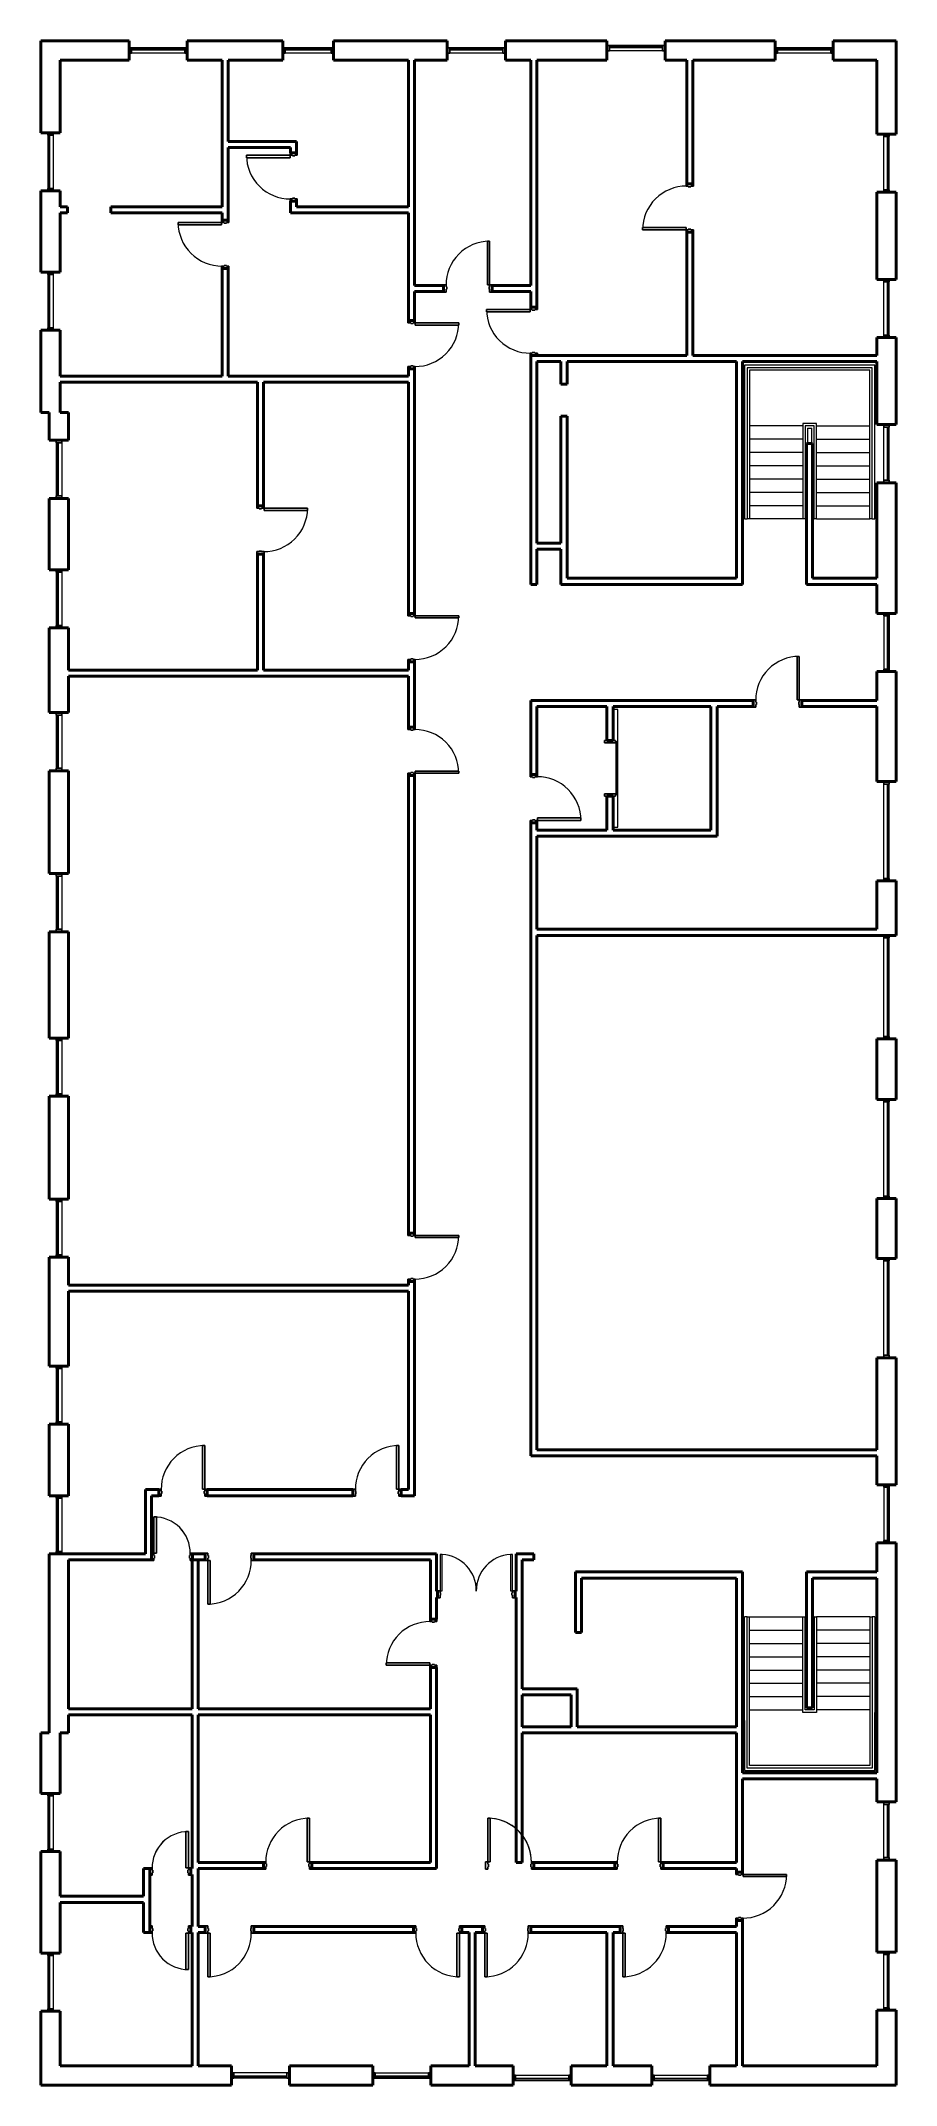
# Model space of a CAD drawing. Header units: inches. Extents: x -1034 to -327, y -1037 to 652.
import ezdxf

# ---------------------------------------------------------------- set-up
doc = ezdxf.new("R2010")
doc.units = ezdxf.units.IN
doc.header["$MEASUREMENT"] = 0
for name, color, linetype, lineweight in [('A-DOOR', 31, 'Continuous', 15), ('A-DOOR-FRAM', 31, 'Continuous', 25), ('A-FLOR-HRAL', 11, 'Continuous', 9), ('A-GLAZ-CURT', 52, 'Continuous', 9), ('A-GLAZ-CWMG', 51, 'Continuous', 9), ('A-WALL', 113, 'Continuous', 15), ('I-WALL', 2, 'Continuous', 15), ('S-STRS', 31, 'Continuous', 9)]:
    doc.layers.add(name, color=color, linetype=linetype, lineweight=lineweight)

# ---------------------------------------------------------------- blocks, each defined once
blk = doc.blocks.new('Door-Single_CE_ - HM Door-2_ HM Frame-5274701-LEVEL 2 Map Export')
at = {"layer": 'A-DOOR'}
for p, q in [((18, 39), (16.25, 39)), ((16.25, 39), (16.25, 3)), ((18, 3), (18, 39)), ((16.25, 3), (18, 3))]:
    blk.add_line(p, q, dxfattribs=at)
at = {"layer": 'A-DOOR', "lineweight": 25}
for p, q in [((18, 39), (16.25, 39)), ((16.25, 39), (16.25, 3)), ((18, 3), (18, 39)), ((18, 3), (16.25, 3))]:
    blk.add_line(p, q, dxfattribs=at)
at = {"layer": 'A-DOOR', "lineweight": 9}
blk.add_arc((18, 3), 36, 90, 180.5, dxfattribs=at)
blk.add_arc((18, 3), 36, 90, 180.5, dxfattribs=at)
blk.add_arc((18, 3), 36, 90, 180.5, dxfattribs=at)
blk.add_arc((18, 3), 36, 90, 180.5, dxfattribs=at)
at = {"layer": 'A-DOOR-FRAM'}
for p, q in [((-18, 3), (-20, 3)), ((-20, 3), (-20, -3)), ((-18, 1.25), (-18, 3)), ((-17.5, 1.25), (-18, 1.25)), ((-17.5, -0.75), (-17.5, 1.25)), ((18, 1.25), (17.5, 1.25)), ((17.5, 1.25), (17.5, -0.75)), ((20, 3), (18, 3)), ((18, 3), (18, 1.25)), ((20, -3), (20, 3)), ((-20, -3), (-18, -3)), ((-18, -3), (-18, -0.75)), ((-18, -0.75), (-17.5, -0.75)), ((17.5, -0.75), (18, -0.75)), ((18, -0.75), (18, -3)), ((18, -3), (20, -3))]:
    blk.add_line(p, q, dxfattribs=at)
blk = doc.blocks.new('Door-Single_CE_ - HM Door-2_ HM Frame-5274746-LEVEL 2 Map Export')
at = {"layer": 'A-DOOR'}
for p, q in [((16.25, -39), (16.25, -3)), ((16.25, -3), (18, -3)), ((18, -3), (18, -39)), ((18, -39), (16.25, -39))]:
    blk.add_line(p, q, dxfattribs=at)
at = {"layer": 'A-DOOR', "lineweight": 25}
for p, q in [((16.25, -39), (16.25, -3)), ((18, -3), (16.25, -3)), ((18, -3), (18, -39)), ((18, -39), (16.25, -39))]:
    blk.add_line(p, q, dxfattribs=at)
at = {"layer": 'A-DOOR', "lineweight": 9}
blk.add_arc((18, -3), 36, 179.5, 270, dxfattribs=at)
blk.add_arc((18, -3), 36, 179.5, 270, dxfattribs=at)
blk.add_arc((18, -3), 36, 179.5, 270, dxfattribs=at)
blk.add_arc((18, -3), 36, 179.5, 270, dxfattribs=at)
at = {"layer": 'A-DOOR-FRAM'}
for p, q in [((-20, 3), (-18, 3)), ((-20, -3), (-20, 3)), ((-18, 3), (-18, 0.75)), ((-18, 0.75), (-17.5, 0.75)), ((-17.5, 0.75), (-17.5, -1.25)), ((17.5, 0.75), (18, 0.75)), ((17.5, -1.25), (17.5, 0.75)), ((18, 3), (20, 3)), ((18, 0.75), (18, 3)), ((20, 3), (20, -3)), ((-18, -3), (-20, -3)), ((-18, -1.25), (-18, -3)), ((-17.5, -1.25), (-18, -1.25)), ((18, -1.25), (17.5, -1.25)), ((18, -3), (18, -1.25)), ((20, -3), (18, -3))]:
    blk.add_line(p, q, dxfattribs=at)
blk = doc.blocks.new('Door-Double_CE_ - HM Door-2_ HM Frame-5197711-LEVEL 2 Map Export')
at = {"layer": 'A-DOOR'}
for p, q in [((-28.25, 33), (-30, 33)), ((-30, 33), (-30, 3)), ((-28.25, 3), (-28.25, 33)), ((30, 33), (28.25, 33)), ((28.25, 33), (28.25, 3)), ((30, 3), (30, 33)), ((-30, 3), (-28.25, 3)), ((28.25, 3), (30, 3))]:
    blk.add_line(p, q, dxfattribs=at)
at = {"layer": 'A-DOOR', "lineweight": 9}
for centre, start, end in [((-30, 3), 359.5, 86.65768), ((30, 3), 93.35947, 180.5)]:
    blk.add_arc(centre, 30, start, end, dxfattribs=at)
at = {"layer": 'A-DOOR-FRAM'}
for p, q in [((-30, 3), (-32, 3)), ((-32, 3), (-32, -3)), ((-30, 1.25), (-30, 3)), ((-29.5, 1.25), (-30, 1.25)), ((-29.5, -0.75), (-29.5, 1.25)), ((30, 1.25), (29.5, 1.25)), ((29.5, 1.25), (29.5, -0.75)), ((32, 3), (30, 3)), ((30, 3), (30, 1.25)), ((32, -3), (32, 3)), ((-32, -3), (-30, -3)), ((-30, -3), (-30, -0.75)), ((-30, -0.75), (-29.5, -0.75)), ((29.5, -0.75), (30, -0.75)), ((30, -0.75), (30, -3)), ((30, -3), (32, -3))]:
    blk.add_line(p, q, dxfattribs=at)
blk = doc.blocks.new('System Panel - zGlazed-5233005-LEVEL 2 Map Export')
at = {"layer": 'A-GLAZ-CURT', "lineweight": 15}
for p, q in [((22, 1.5), (-22, 1.5)), ((-22, 1.5), (-22, 0.5)), ((-22, 0.5), (22, 0.5)), ((22, 0.5), (22, 1.5))]:
    blk.add_line(p, q, dxfattribs=at)
blk = doc.blocks.new('Rectangular Mullion - 4 1_2_ x 2_ Rectangular_CE_-5186055-LEVEL 2 Map Export')
at = {"layer": 'A-GLAZ-CWMG'}
for p, q in [((-1028.1, 458.8), (-1028.1, 414.8)), ((-1023.6, 458.8), (-1023.6, 414.8))]:
    blk.add_line(p, q, dxfattribs=at)
blk = doc.blocks.new('Rectangular Mullion - 4 1_2_ x 2_ Rectangular_CE_-5233003-LEVEL 2 Map Export')
at = {"layer": 'A-GLAZ-CWMG', "lineweight": 25}
for p, q in [((-2, 2.25), (0, 2.25)), ((-2, -2.25), (-2, 2.25)), ((0, 2.25), (0, -2.25)), ((0, -2.25), (-2, -2.25))]:
    blk.add_line(p, q, dxfattribs=at)
blk = doc.blocks.new('Rectangular Mullion - 4 1_2_ x 2_ Rectangular_CE_-5233004-LEVEL 2 Map Export')
at = {"layer": 'A-GLAZ-CWMG', "lineweight": 25}
for p, q in [((0, 2.25), (-2, 2.25)), ((-2, 2.25), (-2, -2.25)), ((0, -2.25), (0, 2.25)), ((-2, -2.25), (0, -2.25))]:
    blk.add_line(p, q, dxfattribs=at)
blk = doc.blocks.new('System Panel - zGlazed-5233030-LEVEL 2 Map Export')
at = {"layer": 'A-GLAZ-CURT', "lineweight": 15}
for p, q in [((22, -0.5), (-22, -0.5)), ((-22, -0.5), (-22, -1.5)), ((-22, -1.5), (22, -1.5)), ((22, -1.5), (22, -0.5))]:
    blk.add_line(p, q, dxfattribs=at)
blk = doc.blocks.new('Rectangular Mullion - 4 1_2_ x 2_ Rectangular_CE_-5191266-LEVEL 2 Map Export')
at = {"layer": 'A-GLAZ-CWMG'}
for p, q in [((-830.4, -1026.9), (-874.4, -1026.9)), ((-830.4, -1031.4), (-874.4, -1031.4))]:
    blk.add_line(p, q, dxfattribs=at)
blk = doc.blocks.new('Rectangular Mullion - 4 1_2_ x 2_ Rectangular_CE_-5233007-LEVEL 2 Map Export')
at = {"layer": 'A-GLAZ-CWMG', "lineweight": 25}
for p, q in [((-2, 2.25), (0, 2.25)), ((-2, -2.25), (-2, 2.25)), ((0, 2.25), (0, -2.25)), ((0, -2.25), (-2, -2.25))]:
    blk.add_line(p, q, dxfattribs=at)
blk = doc.blocks.new('Rectangular Mullion - 4 1_2_ x 2_ Rectangular_CE_-5233008-LEVEL 2 Map Export')
at = {"layer": 'A-GLAZ-CWMG', "lineweight": 25}
for p, q in [((0, 2.25), (-2, 2.25)), ((-2, 2.25), (-2, -2.25)), ((0, -2.25), (0, 2.25)), ((-2, -2.25), (0, -2.25))]:
    blk.add_line(p, q, dxfattribs=at)
blk = doc.blocks.new('System Panel - zGlazed-5233031-LEVEL 2 Map Export')
at = {"layer": 'A-GLAZ-CURT', "lineweight": 15}
for p, q in [((39, 1.5), (-39, 1.5)), ((-39, 1.5), (-39, 0.5)), ((-39, 0.5), (39, 0.5)), ((39, 0.5), (39, 1.5))]:
    blk.add_line(p, q, dxfattribs=at)
blk = doc.blocks.new('Rectangular Mullion - 4 1_2_ x 2_ Rectangular_CE_-5192981-LEVEL 2 Map Export')
at = {"layer": 'A-GLAZ-CWMG'}
for p, q in [((-337.1, -40.2), (-337.1, 37.8)), ((-332.6, -40.2), (-332.6, 37.8))]:
    blk.add_line(p, q, dxfattribs=at)
blk = doc.blocks.new('System Panel - zGlazed-5233032-LEVEL 2 Map Export')
at = {"layer": 'A-GLAZ-CURT', "lineweight": 15}
for p, q in [((40.75, 1.5), (-40.75, 1.5)), ((-40.75, 1.5), (-40.75, 0.5)), ((-40.75, 0.5), (40.75, 0.5)), ((40.75, 0.5), (40.75, 1.5))]:
    blk.add_line(p, q, dxfattribs=at)
blk = doc.blocks.new('Rectangular Mullion - 4 1_2_ x 2_ Rectangular_CE_-5195679-LEVEL 2 Map Export')
at = {"layer": 'A-GLAZ-CWMG'}
for p, q in [((-337.1, -170.7), (-337.1, -89.2)), ((-332.6, -170.7), (-332.6, -89.2))]:
    blk.add_line(p, q, dxfattribs=at)
blk = doc.blocks.new('System Panel - zGlazed-5233033-LEVEL 2 Map Export')
at = {"layer": 'A-GLAZ-CURT', "lineweight": 15}
for p, q in [((19, 1.5), (-19, 1.5)), ((-19, 1.5), (-19, 0.5)), ((-19, 0.5), (19, 0.5)), ((19, 0.5), (19, 1.5))]:
    blk.add_line(p, q, dxfattribs=at)
blk = doc.blocks.new('Rectangular Mullion - 4 1_2_ x 2_ Rectangular_CE_-5195078-LEVEL 2 Map Export')
at = {"layer": 'A-GLAZ-CWMG'}
for p, q in [((-793.9, 646.1), (-831.9, 646.1)), ((-793.9, 641.6), (-831.9, 641.6))]:
    blk.add_line(p, q, dxfattribs=at)
blk = doc.blocks.new('Railing - Railing-5200617-LEVEL 2 Map Export')
at = {"layer": 'A-FLOR-HRAL'}
for p, q in [((-404.1, -650.2), (-402.1, -650.2)), ((-404.1, -729.2), (-404.1, -650.2)), ((-402.1, -727.2), (-402.1, -650.2)), ((-394.6, -650.2), (-392.6, -650.2)), ((-394.6, -650.2), (-394.6, -727.2)), ((-392.6, -650.2), (-392.6, -727.2)), ((-392.6, -729.2), (-404.1, -729.2)), ((-394.6, -727.2), (-402.1, -727.2)), ((-392.6, -727.2), (-392.6, -729.2))]:
    blk.add_line(p, q, dxfattribs=at)
blk = doc.blocks.new('Railing - Railing-5200621-LEVEL 2 Map Export')
at = {"layer": 'A-FLOR-HRAL'}
for p, q in [((-450.1, -650.2), (-448.1, -650.2)), ((-450.1, -727.2), (-450.1, -650.2)), ((-448.1, -727.2), (-448.1, -650.2)), ((-348.6, -650.2), (-346.6, -650.2)), ((-348.6, -650.2), (-348.6, -727.2)), ((-346.6, -650.2), (-346.6, -727.2)), ((-450.1, -775.2), (-450.1, -727.2)), ((-448.1, -773.2), (-448.1, -727.2)), ((-348.6, -727.2), (-348.6, -773.2)), ((-346.6, -727.2), (-346.6, -775.2)), ((-346.6, -775.2), (-450.1, -775.2)), ((-348.6, -773.2), (-448.1, -773.2))]:
    blk.add_line(p, q, dxfattribs=at)
blk = doc.blocks.new('Railing - Railing-5201070-LEVEL 2 Map Export')
at = {"layer": 'A-FLOR-HRAL'}
for p, q in [((-404.1, 335.8), (-404.1, 256.8)), ((-392.6, 335.8), (-404.1, 335.8)), ((-402.1, 333.8), (-402.1, 256.8)), ((-394.6, 333.8), (-402.1, 333.8)), ((-394.6, 256.8), (-394.6, 333.8)), ((-392.6, 333.8), (-392.6, 335.8)), ((-392.6, 256.8), (-392.6, 333.8)), ((-402.1, 256.8), (-404.1, 256.8)), ((-392.6, 256.8), (-394.6, 256.8))]:
    blk.add_line(p, q, dxfattribs=at)
blk = doc.blocks.new('Railing - Railing-5201074-LEVEL 2 Map Export')
at = {"layer": 'A-FLOR-HRAL'}
for p, q in [((-450.1, 381.8), (-450.1, 333.8)), ((-346.6, 381.8), (-450.1, 381.8)), ((-448.1, 379.8), (-448.1, 333.8)), ((-348.6, 379.8), (-448.1, 379.8)), ((-348.6, 333.8), (-348.6, 379.8)), ((-346.6, 333.8), (-346.6, 381.8)), ((-450.1, 333.8), (-450.1, 256.8)), ((-448.1, 333.8), (-448.1, 256.8)), ((-348.6, 256.8), (-348.6, 333.8)), ((-346.6, 256.8), (-346.6, 333.8)), ((-448.1, 256.8), (-450.1, 256.8)), ((-346.6, 256.8), (-348.6, 256.8))]:
    blk.add_line(p, q, dxfattribs=at)
blk = doc.blocks.new('Door-Single_CE_ - WD Door-2_ WD Frame-5274736-LEVEL 2 Map Export')
at = {"layer": 'A-DOOR'}
for p, q in [((13, -33), (13, -3)), ((13, -3), (15, -3)), ((15, -3), (15, -33)), ((15, -33), (13, -33))]:
    blk.add_line(p, q, dxfattribs=at)
at = {"layer": 'A-DOOR', "lineweight": 25}
for p, q in [((13, -33), (13, -3)), ((15, -3), (13, -3)), ((15, -3), (15, -33)), ((15, -33), (13, -33))]:
    blk.add_line(p, q, dxfattribs=at)
at = {"layer": 'A-DOOR', "lineweight": 9}
for start in [179.5, 179.5, 179.4523, 179.4523]:
    blk.add_arc((15, -3), 30, start, 270, dxfattribs=at)
at = {"layer": 'A-DOOR-FRAM'}
for p, q in [((-17, 3), (-15, 3)), ((-17, -3), (-17, 3)), ((-15, 3), (-15, 1)), ((-15, 1), (-14.5, 1)), ((-14.5, 1), (-14.5, -1)), ((14.5, 1), (15, 1)), ((14.5, -1), (14.5, 1)), ((15, 3), (17, 3)), ((15, 1), (15, 3)), ((17, 3), (17, -3)), ((-15, -3), (-17, -3)), ((-15, -1), (-15, -3)), ((-14.5, -1), (-15, -1)), ((15, -1), (14.5, -1)), ((15, -3), (15, -1)), ((17, -3), (15, -3))]:
    blk.add_line(p, q, dxfattribs=at)
blk = doc.blocks.new('Door-Single_CE_ - WD Door-2_ WD Frame-5274734-LEVEL 2 Map Export')
at = {"layer": 'A-DOOR'}
for p, q in [((15, 33), (13, 33)), ((13, 33), (13, 3)), ((15, 3), (15, 33)), ((13, 3), (15, 3))]:
    blk.add_line(p, q, dxfattribs=at)
at = {"layer": 'A-DOOR', "lineweight": 25}
for p, q in [((15, 33), (13, 33)), ((13, 33), (13, 3)), ((15, 3), (15, 33)), ((15, 3), (13, 3))]:
    blk.add_line(p, q, dxfattribs=at)
at = {"layer": 'A-DOOR', "lineweight": 9}
for end in [180.5, 180.5, 180.5477, 180.5477]:
    blk.add_arc((15, 3), 30, 90, end, dxfattribs=at)
at = {"layer": 'A-DOOR-FRAM'}
for p, q in [((-15, 3), (-17, 3)), ((-17, 3), (-17, -3)), ((-15, 1), (-15, 3)), ((-14.5, 1), (-15, 1)), ((-14.5, -1), (-14.5, 1)), ((15, 1), (14.5, 1)), ((14.5, 1), (14.5, -1)), ((17, 3), (15, 3)), ((15, 3), (15, 1)), ((17, -3), (17, 3)), ((-17, -3), (-15, -3)), ((-15, -3), (-15, -1)), ((-15, -1), (-14.5, -1)), ((14.5, -1), (15, -1)), ((15, -1), (15, -3)), ((15, -3), (17, -3))]:
    blk.add_line(p, q, dxfattribs=at)
blk = doc.blocks.new('Door-Single_CE_ - WD Door-2_ WD Frame-5274733-LEVEL 2 Map Export')
at = {"layer": 'A-DOOR'}
for p, q in [((18, 39), (16, 39)), ((16, 39), (16, 3)), ((18, 3), (18, 39)), ((16, 3), (18, 3))]:
    blk.add_line(p, q, dxfattribs=at)
at = {"layer": 'A-DOOR', "lineweight": 25}
for p, q in [((18, 39), (16, 39)), ((16, 39), (16, 3)), ((18, 3), (18, 39)), ((18, 3), (16, 3))]:
    blk.add_line(p, q, dxfattribs=at)
at = {"layer": 'A-DOOR', "lineweight": 9}
blk.add_arc((18, 3), 36, 90, 180.5, dxfattribs=at)
blk.add_arc((18, 3), 36, 90, 180.5, dxfattribs=at)
blk.add_arc((18, 3), 36, 90, 180.5, dxfattribs=at)
blk.add_arc((18, 3), 36, 90, 180.5, dxfattribs=at)
at = {"layer": 'A-DOOR-FRAM'}
for p, q in [((-18, 3), (-20, 3)), ((-20, 3), (-20, -3)), ((-18, 1), (-18, 3)), ((-17.5, 1), (-18, 1)), ((-17.5, -1), (-17.5, 1)), ((18, 1), (17.5, 1)), ((17.5, 1), (17.5, -1)), ((20, 3), (18, 3)), ((18, 3), (18, 1)), ((20, -3), (20, 3)), ((-20, -3), (-18, -3)), ((-18, -3), (-18, -1)), ((-18, -1), (-17.5, -1)), ((17.5, -1), (18, -1)), ((18, -1), (18, -3)), ((18, -3), (20, -3))]:
    blk.add_line(p, q, dxfattribs=at)
blk = doc.blocks.new('Door-Single_CE_ - WD Door-2_ WD Frame-5274729-LEVEL 2 Map Export')
at = {"layer": 'A-DOOR'}
for p, q in [((16, -39), (16, -3)), ((16, -3), (18, -3)), ((18, -3), (18, -39)), ((18, -39), (16, -39))]:
    blk.add_line(p, q, dxfattribs=at)
at = {"layer": 'A-DOOR', "lineweight": 25}
for p, q in [((16, -39), (16, -3)), ((18, -3), (16, -3)), ((18, -3), (18, -39)), ((18, -39), (16, -39))]:
    blk.add_line(p, q, dxfattribs=at)
at = {"layer": 'A-DOOR', "lineweight": 9}
blk.add_arc((18, -3), 36, 179.5, 270, dxfattribs=at)
blk.add_arc((18, -3), 36, 179.5, 270, dxfattribs=at)
blk.add_arc((18, -3), 36, 179.5, 270, dxfattribs=at)
blk.add_arc((18, -3), 36, 179.5, 270, dxfattribs=at)
at = {"layer": 'A-DOOR-FRAM'}
for p, q in [((-20, 3), (-18, 3)), ((-20, -3), (-20, 3)), ((-18, 3), (-18, 1)), ((-18, 1), (-17.5, 1)), ((-17.5, 1), (-17.5, -1)), ((17.5, 1), (18, 1)), ((17.5, -1), (17.5, 1)), ((18, 3), (20, 3)), ((18, 1), (18, 3)), ((20, 3), (20, -3)), ((-18, -3), (-20, -3)), ((-18, -1), (-18, -3)), ((-17.5, -1), (-18, -1)), ((18, -1), (17.5, -1)), ((18, -3), (18, -1)), ((20, -3), (18, -3))]:
    blk.add_line(p, q, dxfattribs=at)
blk = doc.blocks.new('Door-Single_CE_ - WD Door-2_ WD Frame-V1-LEVEL 2 Map Export')
at = {"layer": 'A-DOOR'}
for p, q in [((16, -39), (16, -3)), ((16, -3), (18, -3)), ((18, -3), (18, -39)), ((18, -39), (16, -39))]:
    blk.add_line(p, q, dxfattribs=at)
at = {"layer": 'A-DOOR', "lineweight": 25}
for p, q in [((16, -39), (16, -3)), ((18, -3), (16, -3)), ((18, -3), (18, -39)), ((18, -39), (16, -39))]:
    blk.add_line(p, q, dxfattribs=at)
at = {"layer": 'A-DOOR', "lineweight": 9}
for start, end in [(179.5, 217.5133), (179.5, 217.5133), (179.5, 270), (179.5, 270), (229.0947, 270), (229.0947, 270)]:
    blk.add_arc((18, -3), 36, start, end, dxfattribs=at)
at = {"layer": 'A-DOOR-FRAM'}
for p, q in [((-20, 3), (-18, 3)), ((-20, -3), (-20, 3)), ((-18, 3), (-18, 1)), ((-18, 1), (-17.5, 1)), ((-17.5, 1), (-17.5, -1)), ((17.5, 1), (18, 1)), ((17.5, -1), (17.5, 1)), ((18, 3), (20, 3)), ((18, 1), (18, 3)), ((20, 3), (20, -3)), ((-18, -3), (-20, -3)), ((-18, -1), (-18, -3)), ((-17.5, -1), (-18, -1)), ((18, -1), (17.5, -1)), ((18, -3), (18, -1)), ((20, -3), (18, -3))]:
    blk.add_line(p, q, dxfattribs=at)
blk = doc.blocks.new('Elev Dr Ctr Open 1 Speed - 3_-6_ x 7_-0_-5211683-LEVEL 2 Map Export')
at = {"layer": 'A-DOOR'}
for p, q in [((-21.75, -4.75), (-21.75, -6)), ((0, -4.75), (-21.75, -4.75)), ((-21.75, -6), (0, -6)), ((0, -6), (0, -4.75)), ((21.75, -4.75), (0, -4.75)), ((0, -6), (21.75, -6)), ((21.75, -6), (21.75, -4.75))]:
    blk.add_line(p, q, dxfattribs=at)
at = {"layer": 'A-DOOR-FRAM'}
for p, q in [((-23, 4.5), (-23, -4.5)), ((-21, 4.5), (-23, 4.5)), ((-21, -4.5), (-21, 4.5)), ((21, 4.5), (21, -4.5)), ((23, 4.5), (21, 4.5)), ((23, -4.5), (23, 4.5)), ((-23, -4.5), (-21, -4.5)), ((21, -4.5), (23, -4.5))]:
    blk.add_line(p, q, dxfattribs=at)
at = {"layer": 'A-DOOR-FRAM', "lineweight": 9}
for p, q in [((-48.625, -2.5), (-48.625, -6.5)), ((-48.625, -6.5), (48.625, -6.5)), ((48.625, -6.5), (48.625, -2.5))]:
    blk.add_line(p, q, dxfattribs=at)

msp = doc.modelspace()

# ---------------------------------------------------------------- linework, layer by layer
at = {"layer": 'A-WALL', "lineweight": 40}
for p, q in [((-1033.9, 651.8), (-1033.9, 575.8)), ((-960.9, 651.8), (-1033.9, 651.8)), ((-960.9, 635.8), (-960.9, 651.8)), ((-833.9, 651.8), (-912.9, 651.8)), ((-912.9, 651.8), (-912.9, 635.8)), ((-833.9, 635.8), (-833.9, 651.8)), ((-697.9, 651.8), (-791.9, 651.8)), ((-791.9, 651.8), (-791.9, 635.8)), ((-697.9, 635.8), (-697.9, 651.8)), ((-565.9, 651.8), (-649.9, 651.8)), ((-649.9, 651.8), (-649.9, 635.8)), ((-565.9, 635.8), (-565.9, 651.8)), ((-426.9, 651.8), (-517.9, 651.8)), ((-517.9, 651.8), (-517.9, 635.8)), ((-426.9, 635.8), (-426.9, 651.8)), ((-326.9, 651.8), (-378.9, 651.8)), ((-378.9, 651.8), (-378.9, 635.8)), ((-326.9, 574.8), (-326.9, 651.8)), ((-1017.9, 575.8), (-1017.9, 635.8)), ((-1017.9, 635.8), (-960.9, 635.8)), ((-912.9, 635.8), (-883.9, 635.8)), ((-878.9, 635.8), (-833.9, 635.8)), ((-791.9, 635.8), (-729.9, 635.8)), ((-724.9, 635.8), (-697.9, 635.8)), ((-649.9, 635.8), (-628.9, 635.8)), ((-623.9, 635.8), (-565.9, 635.8)), ((-517.9, 635.8), (-499.9, 635.8)), ((-494.9, 635.8), (-426.9, 635.8)), ((-378.9, 635.8), (-342.9, 635.8)), ((-342.9, 635.8), (-342.9, 574.8)), ((-1033.9, 575.8), (-1017.9, 575.8)), ((-342.9, 574.8), (-326.9, 574.8)), ((-1017.9, 527.8), (-1033.9, 527.8)), ((-1033.9, 527.8), (-1033.9, 460.8)), ((-1017.9, 514.8), (-1017.9, 527.8)), ((-342.9, 526.8), (-342.9, 454.8)), ((-326.9, 526.8), (-342.9, 526.8)), ((-326.9, 454.8), (-326.9, 526.8)), ((-1017.9, 460.8), (-1017.9, 509.8)), ((-1033.9, 460.8), (-1017.9, 460.8)), ((-342.9, 454.8), (-326.9, 454.8)), ((-1017.9, 412.8), (-1033.9, 412.8)), ((-1033.9, 412.8), (-1033.9, 344.8)), ((-1017.9, 374.8), (-1017.9, 412.8)), ((-342.9, 406.8), (-342.9, 391.8)), ((-326.9, 406.8), (-342.9, 406.8)), ((-326.9, 334.8), (-326.9, 406.8)), ((-342.9, 386.8), (-342.9, 334.8)), ((-1017.9, 344.8), (-1017.9, 369.8)), ((-1033.9, 344.8), (-1026.9, 344.8)), ((-1026.9, 344.8), (-1026.9, 321.8)), ((-1010.9, 344.8), (-1017.9, 344.8)), ((-1010.9, 321.8), (-1010.9, 344.8)), ((-1026.9, 321.8), (-1010.9, 321.8)), ((-342.9, 334.8), (-326.9, 334.8)), ((-1010.9, 273.8), (-1026.9, 273.8)), ((-1026.9, 273.8), (-1026.9, 214.8)), ((-1010.9, 214.8), (-1010.9, 273.8)), ((-342.9, 286.8), (-342.9, 207.8)), ((-326.9, 286.8), (-342.9, 286.8)), ((-326.9, 178.8), (-326.9, 286.8)), ((-1026.9, 214.8), (-1010.9, 214.8)), ((-342.9, 202.8), (-342.9, 178.8)), ((-342.9, 178.8), (-326.9, 178.8)), ((-1010.9, 166.8), (-1026.9, 166.8)), ((-1026.9, 166.8), (-1026.9, 96.8)), ((-1010.9, 131.8), (-1010.9, 166.8)), ((-1010.9, 96.8), (-1010.9, 126.8)), ((-342.9, 130.8), (-342.9, 106.8)), ((-326.9, 130.8), (-342.9, 130.8)), ((-326.9, 39.8), (-326.9, 130.8)), ((-342.9, 101.8), (-342.9, 39.8)), ((-1026.9, 96.8), (-1010.9, 96.8)), ((-1010.9, 48.8), (-1026.9, 48.8)), ((-1026.9, 48.8), (-1026.9, -36.2)), ((-1010.9, -36.2), (-1010.9, 48.8)), ((-342.9, 39.8), (-326.9, 39.8)), ((-1026.9, -36.2), (-1010.9, -36.2)), ((-342.9, -42.2), (-342.9, -82.2)), ((-326.9, -42.2), (-342.9, -42.2)), ((-326.9, -87.2), (-326.9, -42.2)), ((-1010.9, -84.2), (-1026.9, -84.2)), ((-1026.9, -84.2), (-1026.9, -172.2)), ((-1010.9, -172.2), (-1010.9, -84.2)), ((-342.9, -87.2), (-326.9, -87.2)), ((-1026.9, -172.2), (-1010.9, -172.2)), ((-342.9, -172.7), (-342.9, -222.7)), ((-326.9, -172.7), (-342.9, -172.7)), ((-326.9, -222.7), (-326.9, -172.7)), ((-1010.9, -220.2), (-1026.9, -220.2)), ((-1026.9, -220.2), (-1026.9, -305.2)), ((-1010.9, -305.2), (-1010.9, -220.2)), ((-342.9, -222.7), (-326.9, -222.7)), ((-1026.9, -305.2), (-1010.9, -305.2)), ((-342.9, -304.7), (-342.9, -354.2)), ((-326.9, -304.7), (-342.9, -304.7)), ((-326.9, -354.2), (-326.9, -304.7)), ((-1010.9, -353.2), (-1026.9, -353.2)), ((-1026.9, -353.2), (-1026.9, -443.2)), ((-1010.9, -376.2), (-1010.9, -353.2)), ((-342.9, -354.2), (-326.9, -354.2)), ((-1010.9, -443.2), (-1010.9, -381.2)), ((-342.9, -436.2), (-342.9, -512.2)), ((-326.9, -436.2), (-342.9, -436.2)), ((-326.9, -541.2), (-326.9, -436.2)), ((-1026.9, -443.2), (-1010.9, -443.2)), ((-1010.9, -491.2), (-1026.9, -491.2)), ((-1026.9, -491.2), (-1026.9, -550.2)), ((-1010.9, -550.2), (-1010.9, -491.2)), ((-342.9, -517.2), (-342.9, -541.2)), ((-1026.9, -550.2), (-1010.9, -550.2)), ((-342.9, -541.2), (-326.9, -541.2)), ((-342.9, -589.2), (-342.9, -613.2)), ((-326.9, -589.2), (-342.9, -589.2)), ((-326.9, -803.2), (-326.9, -589.2)), ((-1010.9, -598.2), (-1026.9, -598.2)), ((-1026.9, -598.2), (-1026.9, -746.2)), ((-1010.9, -726.2), (-1010.9, -603.2)), ((-342.9, -618.2), (-342.9, -779.2)), ((-1010.9, -746.2), (-1010.9, -731.2)), ((-1026.9, -746.2), (-1033.9, -746.2)), ((-1033.9, -746.2), (-1033.9, -796.2)), ((-1017.9, -796.2), (-1017.9, -746.2)), ((-1017.9, -746.2), (-1010.9, -746.2)), ((-342.9, -784.2), (-342.9, -803.2)), ((-1033.9, -796.2), (-1017.9, -796.2)), ((-342.9, -803.2), (-326.9, -803.2)), ((-1017.9, -844.2), (-1033.9, -844.2)), ((-1033.9, -844.2), (-1033.9, -928.2)), ((-1017.9, -881.2), (-1017.9, -844.2)), ((-342.9, -851.2), (-342.9, -927.2)), ((-326.9, -851.2), (-342.9, -851.2)), ((-326.9, -927.2), (-326.9, -851.2)), ((-1017.9, -928.2), (-1017.9, -886.2)), ((-1033.9, -928.2), (-1017.9, -928.2)), ((-342.9, -927.2), (-326.9, -927.2)), ((-1017.9, -976.2), (-1033.9, -976.2)), ((-1033.9, -976.2), (-1033.9, -1037.2)), ((-1017.9, -1021.2), (-1017.9, -976.2)), ((-342.9, -975.2), (-342.9, -1021.2)), ((-326.9, -975.2), (-342.9, -975.2)), ((-326.9, -1037.2), (-326.9, -975.2)), ((-908.9, -1021.2), (-1017.9, -1021.2)), ((-876.4, -1021.2), (-903.9, -1021.2)), ((-876.4, -1037.2), (-876.4, -1021.2)), ((-759.4, -1021.2), (-828.4, -1021.2)), ((-828.4, -1021.2), (-828.4, -1037.2)), ((-759.4, -1037.2), (-759.4, -1021.2)), ((-679.9, -1021.2), (-711.4, -1021.2)), ((-711.4, -1021.2), (-711.4, -1037.2)), ((-643.4, -1021.2), (-674.9, -1021.2)), ((-643.4, -1037.2), (-643.4, -1021.2)), ((-565.9, -1021.2), (-595.4, -1021.2)), ((-595.4, -1021.2), (-595.4, -1037.2)), ((-528.9, -1021.2), (-560.9, -1021.2)), ((-528.9, -1037.2), (-528.9, -1021.2)), ((-458.9, -1021.2), (-480.9, -1021.2)), ((-480.9, -1021.2), (-480.9, -1037.2)), ((-342.9, -1021.2), (-453.9, -1021.2)), ((-1033.9, -1037.2), (-876.4, -1037.2)), ((-828.4, -1037.2), (-759.4, -1037.2)), ((-711.4, -1037.2), (-643.4, -1037.2)), ((-595.4, -1037.2), (-528.9, -1037.2)), ((-480.9, -1037.2), (-326.9, -1037.2))]:
    msp.add_line(p, q, dxfattribs=at)
at = {"layer": 'I-WALL', "lineweight": 40}
for p, q in [((-883.9, 635.8), (-883.9, 514.8)), ((-878.9, 568.8), (-878.9, 635.8)), ((-729.9, 635.8), (-729.9, 514.8)), ((-724.9, 449.8), (-724.9, 635.8)), ((-628.9, 635.8), (-628.9, 449.8)), ((-623.9, 431.8), (-623.9, 635.8)), ((-499.9, 635.8), (-499.9, 533.8)), ((-494.9, 533.8), (-494.9, 635.8)), ((-822.4, 568.8), (-878.9, 568.8)), ((-878.9, 503.8), (-878.9, 563.8)), ((-878.9, 563.8), (-827.4, 563.8)), ((-827.4, 563.8), (-827.4, 559.3)), ((-827.4, 559.3), (-822.4, 559.3)), ((-822.4, 559.3), (-822.4, 568.8)), ((-499.9, 533.8), (-494.9, 533.8)), ((-1011.9, 514.8), (-1017.9, 514.8)), ((-1017.9, 509.8), (-1011.9, 509.8)), ((-1011.9, 509.8), (-1011.9, 514.8)), ((-883.9, 514.8), (-975.9, 514.8)), ((-975.9, 514.8), (-975.9, 509.8)), ((-975.9, 509.8), (-883.9, 509.8)), ((-883.9, 509.8), (-883.9, 503.8)), ((-822.4, 519.3), (-827.4, 519.3)), ((-827.4, 519.3), (-827.4, 509.8)), ((-827.4, 509.8), (-729.9, 509.8)), ((-822.4, 514.8), (-822.4, 519.3)), ((-729.9, 514.8), (-822.4, 514.8)), ((-729.9, 509.8), (-729.9, 420.8)), ((-883.9, 503.8), (-878.9, 503.8)), ((-499.9, 493.8), (-499.9, 391.8)), ((-494.9, 493.8), (-499.9, 493.8)), ((-494.9, 391.8), (-494.9, 493.8)), ((-878.9, 463.8), (-883.9, 463.8)), ((-883.9, 463.8), (-883.9, 374.8)), ((-878.9, 374.8), (-878.9, 463.8)), ((-700.9, 449.8), (-724.9, 449.8)), ((-724.9, 420.8), (-724.9, 444.8)), ((-724.9, 444.8), (-700.9, 444.8)), ((-700.9, 444.8), (-700.9, 449.8)), ((-628.9, 449.8), (-660.9, 449.8)), ((-660.9, 449.8), (-660.9, 444.8)), ((-660.9, 444.8), (-628.9, 444.8)), ((-628.9, 444.8), (-628.9, 431.8)), ((-628.9, 431.8), (-623.9, 431.8)), ((-729.9, 420.8), (-724.9, 420.8)), ((-499.9, 391.8), (-628.9, 391.8)), ((-628.9, 391.8), (-628.9, 202.8)), ((-342.9, 391.8), (-494.9, 391.8)), ((-883.9, 374.8), (-1017.9, 374.8)), ((-729.9, 374.8), (-878.9, 374.8)), ((-724.9, 380.8), (-729.9, 380.8)), ((-729.9, 380.8), (-729.9, 374.8)), ((-724.9, 178.8), (-724.9, 380.8)), ((-623.9, 386.8), (-603.9, 386.8)), ((-623.9, 236.8), (-623.9, 386.8)), ((-603.9, 386.8), (-603.9, 368.3)), ((-598.9, 386.8), (-458.9, 386.8)), ((-598.9, 368.3), (-598.9, 386.8)), ((-458.9, 386.8), (-458.9, 207.8)), ((-453.9, 386.8), (-342.9, 386.8)), ((-453.9, 202.8), (-453.9, 386.8)), ((-1017.9, 369.8), (-854.9, 369.8)), ((-854.9, 369.8), (-854.9, 267.8)), ((-849.9, 369.8), (-729.9, 369.8)), ((-849.9, 267.8), (-849.9, 369.8)), ((-729.9, 369.8), (-729.9, 178.8)), ((-603.9, 368.3), (-598.9, 368.3)), ((-603.9, 341.8), (-603.9, 236.8)), ((-598.9, 341.8), (-603.9, 341.8)), ((-598.9, 207.8), (-598.9, 341.8)), ((-395.9, 319.3), (-400.9, 319.3)), ((-400.9, 319.3), (-400.9, 202.8)), ((-395.9, 207.8), (-395.9, 319.3)), ((-854.9, 267.8), (-849.9, 267.8)), ((-603.9, 236.8), (-623.9, 236.8)), ((-849.9, 227.8), (-854.9, 227.8)), ((-854.9, 227.8), (-854.9, 131.8)), ((-849.9, 131.8), (-849.9, 227.8)), ((-623.9, 231.8), (-603.9, 231.8)), ((-623.9, 202.8), (-623.9, 231.8)), ((-603.9, 231.8), (-603.9, 202.8)), ((-628.9, 202.8), (-623.9, 202.8)), ((-603.9, 202.8), (-453.9, 202.8)), ((-458.9, 207.8), (-598.9, 207.8)), ((-400.9, 202.8), (-342.9, 202.8)), ((-342.9, 207.8), (-395.9, 207.8)), ((-729.9, 178.8), (-724.9, 178.8)), ((-724.9, 138.8), (-729.9, 138.8)), ((-729.9, 138.8), (-729.9, 131.8)), ((-724.9, 84.8), (-724.9, 138.8)), ((-854.9, 131.8), (-1010.9, 131.8)), ((-1010.9, 126.8), (-729.9, 126.8)), ((-729.9, 131.8), (-849.9, 131.8)), ((-729.9, 126.8), (-729.9, 84.8)), ((-628.9, 106.8), (-628.9, 45.8)), ((-444.9, 106.8), (-628.9, 106.8)), ((-623.9, 45.8), (-623.9, 101.8)), ((-623.9, 101.8), (-565.9, 101.8)), ((-565.9, 101.8), (-565.9, 73.8)), ((-560.9, 101.8), (-479.9, 101.8)), ((-560.9, 73.8), (-560.9, 101.8)), ((-479.9, 101.8), (-479.9, -0.2)), ((-474.9, -5.2), (-474.9, 101.8)), ((-474.9, 101.8), (-444.9, 101.8)), ((-444.9, 101.8), (-444.9, 106.8)), ((-342.9, 106.8), (-404.9, 106.8)), ((-404.9, 106.8), (-404.9, 101.8)), ((-404.9, 101.8), (-342.9, 101.8)), ((-729.9, 84.8), (-724.9, 84.8)), ((-565.9, 73.8), (-560.9, 73.8)), ((-724.9, 44.8), (-729.9, 44.8)), ((-729.9, 44.8), (-729.9, -333.2)), ((-724.9, -333.2), (-724.9, 44.8)), ((-628.9, 45.8), (-623.9, 45.8)), ((-560.9, 27.8), (-565.9, 27.8)), ((-565.9, 27.8), (-565.9, -0.2)), ((-560.9, -0.2), (-560.9, 27.8)), ((-623.9, 5.8), (-628.9, 5.8)), ((-628.9, 5.8), (-628.9, -517.2)), ((-623.9, -0.2), (-623.9, 5.8)), ((-565.9, -0.2), (-623.9, -0.2)), ((-623.9, -82.2), (-623.9, -5.2)), ((-623.9, -5.2), (-474.9, -5.2)), ((-479.9, -0.2), (-560.9, -0.2)), ((-342.9, -82.2), (-623.9, -82.2)), ((-623.9, -512.2), (-623.9, -87.2)), ((-623.9, -87.2), (-342.9, -87.2)), ((-729.9, -333.2), (-724.9, -333.2)), ((-729.9, -376.2), (-1010.9, -376.2)), ((-1010.9, -381.2), (-729.9, -381.2)), ((-724.9, -373.2), (-729.9, -373.2)), ((-729.9, -373.2), (-729.9, -376.2)), ((-729.9, -381.2), (-729.9, -545.2)), ((-724.9, -550.2), (-724.9, -373.2)), ((-628.9, -517.2), (-342.9, -517.2)), ((-342.9, -512.2), (-623.9, -512.2)), ((-947.4, -545.2), (-947.4, -598.2)), ((-936.4, -545.2), (-947.4, -545.2)), ((-942.4, -603.2), (-942.4, -550.2)), ((-942.4, -550.2), (-936.4, -550.2)), ((-936.4, -550.2), (-936.4, -545.2)), ((-775.9, -545.2), (-896.4, -545.2)), ((-896.4, -545.2), (-896.4, -550.2)), ((-896.4, -550.2), (-775.9, -550.2)), ((-775.9, -550.2), (-775.9, -545.2)), ((-729.9, -545.2), (-735.9, -545.2)), ((-735.9, -545.2), (-735.9, -550.2)), ((-735.9, -550.2), (-724.9, -550.2)), ((-947.4, -598.2), (-1010.9, -598.2)), ((-1010.9, -603.2), (-942.4, -603.2)), ((-908.9, -603.2), (-908.9, -726.2)), ((-908.9, -603.2), (-897.9, -603.2)), ((-897.9, -598.2), (-908.4, -598.2)), ((-908.4, -598.2), (-908.4, -603.2)), ((-903.9, -726.2), (-903.9, -603.2)), ((-897.9, -603.2), (-897.9, -598.2)), ((-706.9, -598.2), (-857.9, -598.2)), ((-857.9, -598.2), (-857.9, -603.2)), ((-857.9, -603.2), (-711.9, -603.2)), ((-711.9, -603.2), (-711.9, -652.2)), ((-706.9, -629.2), (-706.9, -598.2)), ((-640.9, -598.2), (-640.9, -629.2)), ((-626.4, -598.2), (-640.9, -598.2)), ((-635.9, -709.7), (-635.9, -603.2)), ((-635.9, -603.2), (-626.4, -603.2)), ((-626.4, -603.2), (-626.4, -598.2)), ((-591.9, -613.2), (-591.9, -663.1)), ((-453.9, -613.2), (-591.9, -613.2)), ((-586.9, -663.1), (-586.9, -618.2)), ((-586.9, -618.2), (-458.9, -618.2)), ((-458.9, -618.2), (-458.9, -741.2)), ((-453.9, -779.2), (-453.9, -613.2)), ((-342.9, -613.2), (-400.9, -613.2)), ((-400.9, -613.2), (-400.9, -725.4)), ((-395.9, -618.2), (-342.9, -618.2)), ((-395.9, -725.4), (-395.9, -618.2)), ((-705.9, -629.2), (-706.9, -629.2)), ((-706.9, -652.2), (-706.9, -634.2)), ((-706.9, -634.2), (-705.9, -634.2)), ((-705.9, -634.2), (-705.9, -629.2)), ((-640.9, -629.2), (-641.9, -629.2)), ((-641.9, -629.2), (-641.9, -634.2)), ((-641.9, -634.2), (-640.9, -634.2)), ((-640.9, -634.2), (-640.9, -853.2)), ((-711.9, -652.2), (-706.9, -652.2)), ((-591.9, -663.1), (-586.9, -663.1)), ((-711.9, -692.2), (-711.9, -726.2)), ((-706.9, -692.2), (-711.9, -692.2)), ((-706.9, -858.2), (-706.9, -692.2)), ((-908.9, -726.2), (-1010.9, -726.2)), ((-711.9, -726.2), (-903.9, -726.2)), ((-590.4, -709.7), (-635.9, -709.7)), ((-635.9, -741.2), (-635.9, -714.7)), ((-635.9, -714.7), (-595.4, -714.7)), ((-595.4, -714.7), (-595.4, -741.2)), ((-590.4, -741.2), (-590.4, -709.7)), ((-400.9, -725.4), (-395.9, -725.4)), ((-1010.9, -731.2), (-908.9, -731.2)), ((-908.9, -731.2), (-908.9, -858.2)), ((-903.9, -853.2), (-903.9, -731.2)), ((-903.9, -731.2), (-711.9, -731.2)), ((-711.9, -731.2), (-711.9, -853.2)), ((-595.4, -741.2), (-635.9, -741.2)), ((-458.9, -741.2), (-590.4, -741.2)), ((-635.9, -853.2), (-635.9, -746.2)), ((-635.9, -746.2), (-458.9, -746.2)), ((-458.9, -746.2), (-458.9, -853.2)), ((-342.9, -779.2), (-453.9, -779.2)), ((-453.9, -861.2), (-453.9, -784.2)), ((-453.9, -784.2), (-342.9, -784.2)), ((-948.9, -858.2), (-948.9, -881.2)), ((-943.9, -858.2), (-948.9, -858.2)), ((-943.9, -911.2), (-943.9, -858.2)), ((-908.9, -858.2), (-909.9, -858.2)), ((-909.9, -858.2), (-909.9, -863.2)), ((-849.9, -853.2), (-903.9, -853.2)), ((-903.9, -906.2), (-903.9, -858.2)), ((-903.9, -858.2), (-849.9, -858.2)), ((-849.9, -858.2), (-849.9, -853.2)), ((-711.9, -853.2), (-809.9, -853.2)), ((-809.9, -853.2), (-809.9, -858.2)), ((-809.9, -858.2), (-706.9, -858.2)), ((-640.9, -853.2), (-635.9, -853.2)), ((-559.4, -853.2), (-626.4, -853.2)), ((-626.4, -853.2), (-626.4, -858.2)), ((-626.4, -858.2), (-559.4, -858.2)), ((-559.4, -858.2), (-559.4, -853.2)), ((-458.9, -853.2), (-519.4, -853.2)), ((-519.4, -853.2), (-519.4, -858.2)), ((-519.4, -858.2), (-458.9, -858.2)), ((-458.9, -858.2), (-458.9, -861.2)), ((-458.9, -861.2), (-453.9, -861.2)), ((-909.9, -863.2), (-908.9, -863.2)), ((-908.9, -863.2), (-908.9, -906.2)), ((-948.9, -881.2), (-1017.9, -881.2)), ((-1017.9, -886.2), (-948.9, -886.2)), ((-948.9, -886.2), (-948.9, -911.2)), ((-948.9, -911.2), (-943.9, -911.2)), ((-908.9, -906.2), (-909.9, -906.2)), ((-909.9, -906.2), (-909.9, -911.2)), ((-909.9, -911.2), (-908.9, -911.2)), ((-908.9, -911.2), (-908.9, -1021.2)), ((-897.9, -906.2), (-903.9, -906.2)), ((-903.9, -1021.2), (-903.9, -911.2)), ((-903.9, -911.2), (-897.9, -911.2)), ((-897.9, -911.2), (-897.9, -906.2)), ((-725.9, -906.2), (-857.9, -906.2)), ((-857.9, -906.2), (-857.9, -911.2)), ((-857.9, -911.2), (-725.9, -911.2)), ((-725.9, -911.2), (-725.9, -906.2)), ((-668.9, -906.2), (-685.9, -906.2)), ((-685.9, -906.2), (-685.9, -911.2)), ((-685.9, -911.2), (-679.9, -911.2)), ((-679.9, -911.2), (-679.9, -1021.2)), ((-674.9, -1021.2), (-674.9, -911.2)), ((-674.9, -911.2), (-668.9, -911.2)), ((-668.9, -911.2), (-668.9, -906.2)), ((-554.9, -906.2), (-628.9, -906.2)), ((-628.9, -906.2), (-628.9, -911.2)), ((-628.9, -911.2), (-565.9, -911.2)), ((-565.9, -911.2), (-565.9, -1021.2)), ((-560.9, -1021.2), (-560.9, -911.2)), ((-560.9, -911.2), (-554.9, -911.2)), ((-554.9, -911.2), (-554.9, -906.2)), ((-458.9, -906.2), (-514.9, -906.2)), ((-514.9, -906.2), (-514.9, -911.2)), ((-514.9, -911.2), (-458.9, -911.2)), ((-458.9, -901.2), (-458.9, -906.2)), ((-453.9, -901.2), (-458.9, -901.2)), ((-458.9, -911.2), (-458.9, -1021.2)), ((-453.9, -1021.2), (-453.9, -901.2))]:
    msp.add_line(p, q, dxfattribs=at)
at = {"layer": 'S-STRS'}
for p, q in [((-344.6, 383.8), (-452.1, 383.8)), ((-452.1, 383.8), (-452.1, 342.6)), ((-344.6, 336), (-344.6, 383.8)), ((-452.1, 342.6), (-452.1, 256.8)), ((-404.1, 333.8), (-448.1, 333.8)), ((-404.1, 322.8), (-448.1, 322.8)), ((-400.1, 331.8), (-400.1, 319.3)), ((-400.1, 331.8), (-396.6, 331.8)), ((-396.6, 319.3), (-396.6, 331.8)), ((-392.6, 333.8), (-348.6, 333.8)), ((-392.6, 322.8), (-348.6, 322.8)), ((-344.6, 256.8), (-344.6, 336)), ((-404.1, 311.8), (-448.1, 311.8)), ((-392.6, 311.8), (-348.6, 311.8)), ((-404.1, 300.8), (-448.1, 300.8)), ((-404.1, 289.8), (-448.1, 289.8)), ((-392.6, 300.8), (-348.6, 300.8)), ((-392.6, 289.8), (-348.6, 289.8)), ((-404.1, 278.8), (-448.1, 278.8)), ((-392.6, 278.8), (-348.6, 278.8)), ((-452.1, 256.8), (-450.1, 256.8)), ((-404.1, 267.8), (-448.1, 267.8)), ((-404.1, 256.8), (-448.1, 256.8)), ((-402.1, 256.8), (-400.9, 256.8)), ((-395.9, 256.8), (-394.6, 256.8)), ((-392.6, 267.8), (-348.6, 267.8)), ((-392.6, 256.8), (-348.6, 256.8)), ((-346.6, 256.8), (-344.6, 256.8)), ((-450.1, -650.2), (-452.1, -650.2)), ((-452.1, -736), (-452.1, -650.2)), ((-448.1, -650.2), (-404.1, -650.2)), ((-400.9, -650.2), (-402.1, -650.2)), ((-394.6, -650.2), (-395.9, -650.2)), ((-348.6, -650.2), (-392.6, -650.2)), ((-344.6, -650.2), (-346.6, -650.2)), ((-344.6, -650.2), (-344.6, -729.4)), ((-448.1, -661.2), (-404.1, -661.2)), ((-448.1, -672.2), (-404.1, -672.2)), ((-348.6, -661.2), (-392.6, -661.2)), ((-348.6, -672.2), (-392.6, -672.2)), ((-448.1, -683.2), (-404.1, -683.2)), ((-348.6, -683.2), (-392.6, -683.2)), ((-448.1, -694.2), (-404.1, -694.2)), ((-448.1, -705.2), (-404.1, -705.2)), ((-348.6, -694.2), (-392.6, -694.2)), ((-348.6, -705.2), (-392.6, -705.2)), ((-448.1, -716.2), (-404.1, -716.2)), ((-348.6, -716.2), (-392.6, -716.2)), ((-452.1, -736), (-452.1, -777.2)), ((-448.1, -727.2), (-404.1, -727.2)), ((-348.6, -727.2), (-392.6, -727.2)), ((-344.6, -777.2), (-344.6, -729.4)), ((-452.1, -777.2), (-344.6, -777.2))]:
    msp.add_line(p, q, dxfattribs=at)

# ---------------------------------------------------------------- block references
at = {"layer": 'A-DOOR', "lineweight": 9}
for name, p, rotation in [('Door-Single_CE_ - WD Door-2_ WD Frame-5274733-LEVEL 2 Map Export', (-824.9, 539.3), 89.99999999999972), ('Door-Single_CE_ - HM Door-2_ HM Frame-5274746-LEVEL 2 Map Export', (-497.4, 513.8), 269.9999999999997), ('Door-Single_CE_ - WD Door-2_ WD Frame-5274733-LEVEL 2 Map Export', (-881.4, 483.8), 89.99999999999972), ('Door-Single_CE_ - HM Door-2_ HM Frame-5274701-LEVEL 2 Map Export', (-626.4, 411.8), 89.99999999999969), ('Door-Single_CE_ - HM Door-2_ HM Frame-5274746-LEVEL 2 Map Export', (-727.4, 400.8), 89.99999999999972), ('Door-Single_CE_ - WD Door-2_ WD Frame-5274729-LEVEL 2 Map Export', (-852.4, 247.8), 89.99999999999969), ('Door-Single_CE_ - HM Door-2_ HM Frame-5274746-LEVEL 2 Map Export', (-727.4, 158.8), 89.99999999999972), ('Door-Single_CE_ - HM Door-2_ HM Frame-5274701-LEVEL 2 Map Export', (-727.4, 64.8), 269.9999999999997), ('Door-Single_CE_ - WD Door-2_ WD Frame-5274733-LEVEL 2 Map Export', (-626.4, 25.8), 269.9999999999997), ('Door-Single_CE_ - HM Door-2_ HM Frame-5274746-LEVEL 2 Map Export', (-727.4, -353.2), 89.99999999999972), ('Door-Single_CE_ - WD Door-2_ WD Frame-5274736-LEVEL 2 Map Export', (-925.4, -600.7), 180), ('Door-Single_CE_ - WD Door-2_ WD Frame-5274733-LEVEL 2 Map Export', (-877.9, -600.7), 180), ('Door-Single_CE_ - WD Door-2_ WD Frame-5274729-LEVEL 2 Map Export', (-709.4, -672.2), 269.9999999999999), ('Door-Single_CE_ - WD Door-2_ WD Frame-V1-LEVEL 2 Map Export', (-646.4, -855.7), 180), ('Door-Single_CE_ - HM Door-2_ HM Frame-5274746-LEVEL 2 Map Export', (-456.4, -881.2), 89.99999999999969), ('Door-Single_CE_ - WD Door-2_ WD Frame-5274733-LEVEL 2 Map Export', (-877.9, -908.7), 180), ('Door-Single_CE_ - WD Door-2_ WD Frame-5274733-LEVEL 2 Map Export', (-648.9, -908.7), 180), ('Door-Single_CE_ - WD Door-2_ WD Frame-5274733-LEVEL 2 Map Export', (-534.9, -908.7), 180)]:
    msp.add_blockref(name, p, dxfattribs=dict(at, rotation=rotation))
for name, p in [('Door-Single_CE_ - HM Door-2_ HM Frame-5274701-LEVEL 2 Map Export', (-680.9, 447.3)), ('Door-Single_CE_ - HM Door-2_ HM Frame-5274701-LEVEL 2 Map Export', (-424.9, 104.3)), ('Door-Single_CE_ - HM Door-2_ HM Frame-5274701-LEVEL 2 Map Export', (-916.4, -547.7)), ('Door-Single_CE_ - WD Door-2_ WD Frame-5274733-LEVEL 2 Map Export', (-755.9, -547.7)), ('Door-Single_CE_ - HM Door-2_ HM Frame-5274701-LEVEL 2 Map Export', (-829.9, -855.7)), ('Door-Single_CE_ - WD Door-2_ WD Frame-5274733-LEVEL 2 Map Export', (-539.4, -855.7)), ('Door-Single_CE_ - WD Door-2_ WD Frame-5274734-LEVEL 2 Map Export', (-926.9, -860.7)), ('Door-Single_CE_ - WD Door-2_ WD Frame-5274736-LEVEL 2 Map Export', (-926.9, -908.7)), ('Door-Single_CE_ - WD Door-2_ WD Frame-5274729-LEVEL 2 Map Export', (-705.9, -908.7))]:
    msp.add_blockref(name, p, dxfattribs=at)
at = {"layer": 'A-DOOR'}
msp.add_blockref('Door-Double_CE_ - HM Door-2_ HM Frame-5197711-LEVEL 2 Map Export', (-673.9, -631.7), dxfattribs=at)
at = {"layer": 'A-DOOR-FRAM', "rotation": 89.99999999999969}
msp.add_blockref('Elev Dr Ctr Open 1 Speed - 3_-6_ x 7_-0_-5211683-LEVEL 2 Map Export', (-563.4, 50.8), dxfattribs=at)
at = {"layer": 'A-FLOR-HRAL'}
for name in ['Railing - Railing-5201074-LEVEL 2 Map Export', 'Railing - Railing-5201070-LEVEL 2 Map Export', 'Railing - Railing-5200621-LEVEL 2 Map Export', 'Railing - Railing-5200617-LEVEL 2 Map Export']:
    msp.add_blockref(name, (0, 0), dxfattribs=at)
at = {"layer": 'A-GLAZ-CURT'}
for name, p in [('System Panel - zGlazed-5233005-LEVEL 2 Map Export', (-936.9, 643.8)), ('System Panel - zGlazed-5233033-LEVEL 2 Map Export', (-812.9, 643.8)), ('System Panel - zGlazed-5233005-LEVEL 2 Map Export', (-673.9, 643.8)), ('System Panel - zGlazed-5233005-LEVEL 2 Map Export', (-541.9, 645.8)), ('System Panel - zGlazed-5233005-LEVEL 2 Map Export', (-402.9, 643.8)), ('System Panel - zGlazed-5233030-LEVEL 2 Map Export', (-852.4, -1029.2))]:
    msp.add_blockref(name, p, dxfattribs=at)
for name, p, rotation in [('System Panel - zGlazed-5233005-LEVEL 2 Map Export', (-1025.9, 551.8), 89.99999999999973), ('System Panel - zGlazed-5233005-LEVEL 2 Map Export', (-334.9, 550.8), 269.9999999999997), ('System Panel - zGlazed-5233005-LEVEL 2 Map Export', (-1025.9, 436.8), 89.99999999999974), ('System Panel - zGlazed-5233005-LEVEL 2 Map Export', (-334.9, 430.8), 269.9999999999997), ('System Panel - zGlazed-5233005-LEVEL 2 Map Export', (-334.9, 310.8), 269.9999999999998), ('System Panel - zGlazed-5233005-LEVEL 2 Map Export', (-1018.9, 297.8), 89.99999999999969), ('System Panel - zGlazed-5233005-LEVEL 2 Map Export', (-1018.9, 190.8), 89.99999999999969), ('System Panel - zGlazed-5233030-LEVEL 2 Map Export', (-334.9, 154.8), 89.99999999999969), ('System Panel - zGlazed-5233005-LEVEL 2 Map Export', (-1018.9, 72.8), 89.99999999999969), ('System Panel - zGlazed-5233031-LEVEL 2 Map Export', (-334.9, -1.2), 269.9999999999997), ('System Panel - zGlazed-5233005-LEVEL 2 Map Export', (-1018.9, -60.2), 89.99999999999969), ('System Panel - zGlazed-5233032-LEVEL 2 Map Export', (-334.9, -129.9), 269.9999999999997), ('System Panel - zGlazed-5233005-LEVEL 2 Map Export', (-1018.9, -196.2), 89.99999999999969), ('System Panel - zGlazed-5233031-LEVEL 2 Map Export', (-334.9, -263.7), 269.9999999999997), ('System Panel - zGlazed-5233005-LEVEL 2 Map Export', (-1018.9, -329.2), 89.99999999999969), ('System Panel - zGlazed-5233031-LEVEL 2 Map Export', (-334.9, -395.2), 269.9999999999997), ('System Panel - zGlazed-5233005-LEVEL 2 Map Export', (-1018.9, -467.2), 89.99999999999969), ('System Panel - zGlazed-5233005-LEVEL 2 Map Export', (-1018.9, -574.2), 89.99999999999969), ('System Panel - zGlazed-5233030-LEVEL 2 Map Export', (-334.9, -565.2), 89.99999999999976), ('System Panel - zGlazed-5233005-LEVEL 2 Map Export', (-1025.9, -820.2), 89.99999999999969), ('System Panel - zGlazed-5233005-LEVEL 2 Map Export', (-334.9, -827.2), 269.9999999999998), ('System Panel - zGlazed-5233005-LEVEL 2 Map Export', (-1025.9, -952.2), 89.99999999999969), ('System Panel - zGlazed-5233005-LEVEL 2 Map Export', (-334.9, -951.2), 269.9999999999997), ('System Panel - zGlazed-5233005-LEVEL 2 Map Export', (-735.4, -1029.2), 180), ('System Panel - zGlazed-5233005-LEVEL 2 Map Export', (-619.4, -1031.2), 180), ('System Panel - zGlazed-5233005-LEVEL 2 Map Export', (-504.9, -1031.2), 180)]:
    msp.add_blockref(name, p, dxfattribs=dict(at, rotation=rotation))
at = {"layer": 'A-GLAZ-CWMG'}
for name, p, rotation in [('Rectangular Mullion - 4 1_2_ x 2_ Rectangular_CE_-5233004-LEVEL 2 Map Export', (-960.9, 643.8), 180), ('Rectangular Mullion - 4 1_2_ x 2_ Rectangular_CE_-5186055-LEVEL 2 Map Export', (-1373.7, -382), 270), ('Rectangular Mullion - 4 1_2_ x 2_ Rectangular_CE_-5233004-LEVEL 2 Map Export', (-833.9, 643.8), 180), ('Rectangular Mullion - 4 1_2_ x 2_ Rectangular_CE_-5233004-LEVEL 2 Map Export', (-697.9, 643.8), 180), ('Rectangular Mullion - 4 1_2_ x 2_ Rectangular_CE_-5186055-LEVEL 2 Map Export', (-1110.7, -382), 270), ('Rectangular Mullion - 4 1_2_ x 2_ Rectangular_CE_-5233004-LEVEL 2 Map Export', (-565.9, 645.8), 180), ('Rectangular Mullion - 4 1_2_ x 2_ Rectangular_CE_-5186055-LEVEL 2 Map Export', (-978.7, -380), 270), ('Rectangular Mullion - 4 1_2_ x 2_ Rectangular_CE_-5233004-LEVEL 2 Map Export', (-426.9, 643.8), 180), ('Rectangular Mullion - 4 1_2_ x 2_ Rectangular_CE_-5186055-LEVEL 2 Map Export', (-839.7, -382), 270), ('Rectangular Mullion - 4 1_2_ x 2_ Rectangular_CE_-5233004-LEVEL 2 Map Export', (-334.9, 574.8), 89.99999999999969), ('Rectangular Mullion - 4 1_2_ x 2_ Rectangular_CE_-5186055-LEVEL 2 Map Export', (-1360.7, 987.6), 180), ('Rectangular Mullion - 4 1_2_ x 2_ Rectangular_CE_-5233004-LEVEL 2 Map Export', (-1025.9, 527.8), 269.9999999999997), ('Rectangular Mullion - 4 1_2_ x 2_ Rectangular_CE_-5233004-LEVEL 2 Map Export', (-334.9, 454.8), 89.99999999999969), ('Rectangular Mullion - 4 1_2_ x 2_ Rectangular_CE_-5186055-LEVEL 2 Map Export', (-1360.7, 867.6), 180), ('Rectangular Mullion - 4 1_2_ x 2_ Rectangular_CE_-5233004-LEVEL 2 Map Export', (-1025.9, 412.8), 269.9999999999998), ('Rectangular Mullion - 4 1_2_ x 2_ Rectangular_CE_-5233004-LEVEL 2 Map Export', (-334.9, 334.8), 89.99999999999974), ('Rectangular Mullion - 4 1_2_ x 2_ Rectangular_CE_-5186055-LEVEL 2 Map Export', (-1360.7, 747.6), 180), ('Rectangular Mullion - 4 1_2_ x 2_ Rectangular_CE_-5233004-LEVEL 2 Map Export', (-1018.9, 273.8), 269.9999999999997), ('Rectangular Mullion - 4 1_2_ x 2_ Rectangular_CE_-5191266-LEVEL 2 Map Export', (-1364, 1007.2), 89.99999999999991), ('Rectangular Mullion - 4 1_2_ x 2_ Rectangular_CE_-5233004-LEVEL 2 Map Export', (-1018.9, 166.8), 269.9999999999997), ('Rectangular Mullion - 4 1_2_ x 2_ Rectangular_CE_-5233008-LEVEL 2 Map Export', (-334.9, 130.8), 269.9999999999997), ('Rectangular Mullion - 4 1_2_ x 2_ Rectangular_CE_-5233004-LEVEL 2 Map Export', (-1018.9, 48.8), 269.9999999999997), ('Rectangular Mullion - 4 1_2_ x 2_ Rectangular_CE_-5233004-LEVEL 2 Map Export', (-334.9, 39.8), 89.99999999999973), ('Rectangular Mullion - 4 1_2_ x 2_ Rectangular_CE_-5233004-LEVEL 2 Map Export', (-1018.9, -84.2), 269.9999999999997), ('Rectangular Mullion - 4 1_2_ x 2_ Rectangular_CE_-5233004-LEVEL 2 Map Export', (-334.9, -87.2), 89.99999999999972), ('Rectangular Mullion - 4 1_2_ x 2_ Rectangular_CE_-5233004-LEVEL 2 Map Export', (-1018.9, -220.2), 269.9999999999997), ('Rectangular Mullion - 4 1_2_ x 2_ Rectangular_CE_-5233004-LEVEL 2 Map Export', (-334.9, -222.7), 89.99999999999972), ('Rectangular Mullion - 4 1_2_ x 2_ Rectangular_CE_-5233004-LEVEL 2 Map Export', (-1018.9, -353.2), 269.9999999999997), ('Rectangular Mullion - 4 1_2_ x 2_ Rectangular_CE_-5233004-LEVEL 2 Map Export', (-334.9, -354.2), 89.99999999999972), ('Rectangular Mullion - 4 1_2_ x 2_ Rectangular_CE_-5233004-LEVEL 2 Map Export', (-1018.9, -491.2), 269.9999999999997), ('Rectangular Mullion - 4 1_2_ x 2_ Rectangular_CE_-5191266-LEVEL 2 Map Export', (-1364, 287.2), 89.99999999999994), ('Rectangular Mullion - 4 1_2_ x 2_ Rectangular_CE_-5233008-LEVEL 2 Map Export', (-334.9, -589.2), 269.9999999999998), ('Rectangular Mullion - 4 1_2_ x 2_ Rectangular_CE_-5233004-LEVEL 2 Map Export', (-1018.9, -598.2), 269.9999999999997), ('Rectangular Mullion - 4 1_2_ x 2_ Rectangular_CE_-5233004-LEVEL 2 Map Export', (-334.9, -803.2), 89.99999999999974), ('Rectangular Mullion - 4 1_2_ x 2_ Rectangular_CE_-5186055-LEVEL 2 Map Export', (-1360.7, -390.4), 180), ('Rectangular Mullion - 4 1_2_ x 2_ Rectangular_CE_-5233004-LEVEL 2 Map Export', (-1025.9, -844.2), 269.9999999999997), ('Rectangular Mullion - 4 1_2_ x 2_ Rectangular_CE_-5233004-LEVEL 2 Map Export', (-334.9, -927.2), 89.99999999999969), ('Rectangular Mullion - 4 1_2_ x 2_ Rectangular_CE_-5186055-LEVEL 2 Map Export', (-1360.7, -514.4), 180), ('Rectangular Mullion - 4 1_2_ x 2_ Rectangular_CE_-5233004-LEVEL 2 Map Export', (-1025.9, -976.2), 269.9999999999997), ('Rectangular Mullion - 4 1_2_ x 2_ Rectangular_CE_-5233008-LEVEL 2 Map Export', (-876.4, -1029.2), 180), ('Rectangular Mullion - 4 1_2_ x 2_ Rectangular_CE_-5186055-LEVEL 2 Map Export', (-298.5, -3.3), 89.9999999999998), ('Rectangular Mullion - 4 1_2_ x 2_ Rectangular_CE_-5186055-LEVEL 2 Map Export', (-182.5, -5.3), 90.00000000000018), ('Rectangular Mullion - 4 1_2_ x 2_ Rectangular_CE_-5186055-LEVEL 2 Map Export', (-68, -5.3), 90.00000000000018)]:
    msp.add_blockref(name, p, dxfattribs=dict(at, rotation=rotation))
at = {"layer": 'A-GLAZ-CWMG', "extrusion": (0, 0, -1)}
for name, p, rotation in [('Rectangular Mullion - 4 1_2_ x 2_ Rectangular_CE_-5233003-LEVEL 2 Map Export', (912.9, 643.8), 180), ('Rectangular Mullion - 4 1_2_ x 2_ Rectangular_CE_-5233003-LEVEL 2 Map Export', (791.9, 643.8), 180), ('Rectangular Mullion - 4 1_2_ x 2_ Rectangular_CE_-5233003-LEVEL 2 Map Export', (649.9, 643.8), 180), ('Rectangular Mullion - 4 1_2_ x 2_ Rectangular_CE_-5233003-LEVEL 2 Map Export', (517.9, 645.8), 180), ('Rectangular Mullion - 4 1_2_ x 2_ Rectangular_CE_-5233003-LEVEL 2 Map Export', (378.9, 643.8), 180), ('Rectangular Mullion - 4 1_2_ x 2_ Rectangular_CE_-5233003-LEVEL 2 Map Export', (1025.9, 575.8), 90.00000000000028), ('Rectangular Mullion - 4 1_2_ x 2_ Rectangular_CE_-5233003-LEVEL 2 Map Export', (334.9, 526.8), 270.0000000000003), ('Rectangular Mullion - 4 1_2_ x 2_ Rectangular_CE_-5233003-LEVEL 2 Map Export', (1025.9, 460.8), 90.00000000000026), ('Rectangular Mullion - 4 1_2_ x 2_ Rectangular_CE_-5233003-LEVEL 2 Map Export', (334.9, 406.8), 270.0000000000003), ('Rectangular Mullion - 4 1_2_ x 2_ Rectangular_CE_-5233003-LEVEL 2 Map Export', (1018.9, 321.8), 90.0000000000003), ('Rectangular Mullion - 4 1_2_ x 2_ Rectangular_CE_-5233003-LEVEL 2 Map Export', (334.9, 286.8), 270.0000000000002), ('Rectangular Mullion - 4 1_2_ x 2_ Rectangular_CE_-5233003-LEVEL 2 Map Export', (1018.9, 214.8), 90.0000000000003), ('Rectangular Mullion - 4 1_2_ x 2_ Rectangular_CE_-5233007-LEVEL 2 Map Export', (334.9, 178.8), 90.0000000000003), ('Rectangular Mullion - 4 1_2_ x 2_ Rectangular_CE_-5233003-LEVEL 2 Map Export', (1018.9, 96.8), 90.0000000000003), ('Rectangular Mullion - 4 1_2_ x 2_ Rectangular_CE_-5233003-LEVEL 2 Map Export', (1018.9, -36.2), 90.0000000000003), ('Rectangular Mullion - 4 1_2_ x 2_ Rectangular_CE_-5233003-LEVEL 2 Map Export', (334.9, -42.2), 270.0000000000002), ('Rectangular Mullion - 4 1_2_ x 2_ Rectangular_CE_-5233003-LEVEL 2 Map Export', (1018.9, -172.2), 90.00000000000031), ('Rectangular Mullion - 4 1_2_ x 2_ Rectangular_CE_-5233003-LEVEL 2 Map Export', (334.9, -172.7), 270.0000000000003), ('Rectangular Mullion - 4 1_2_ x 2_ Rectangular_CE_-5233003-LEVEL 2 Map Export', (334.9, -304.7), 270.0000000000003), ('Rectangular Mullion - 4 1_2_ x 2_ Rectangular_CE_-5233003-LEVEL 2 Map Export', (1018.9, -305.2), 90.0000000000003), ('Rectangular Mullion - 4 1_2_ x 2_ Rectangular_CE_-5233003-LEVEL 2 Map Export', (334.9, -436.2), 270.0000000000003), ('Rectangular Mullion - 4 1_2_ x 2_ Rectangular_CE_-5233003-LEVEL 2 Map Export', (1018.9, -443.2), 90.0000000000003), ('Rectangular Mullion - 4 1_2_ x 2_ Rectangular_CE_-5233003-LEVEL 2 Map Export', (1018.9, -550.2), 90.0000000000003), ('Rectangular Mullion - 4 1_2_ x 2_ Rectangular_CE_-5233007-LEVEL 2 Map Export', (334.9, -541.2), 90.00000000000026), ('Rectangular Mullion - 4 1_2_ x 2_ Rectangular_CE_-5233003-LEVEL 2 Map Export', (1025.9, -796.2), 90.0000000000003), ('Rectangular Mullion - 4 1_2_ x 2_ Rectangular_CE_-5233003-LEVEL 2 Map Export', (334.9, -851.2), 270.0000000000002), ('Rectangular Mullion - 4 1_2_ x 2_ Rectangular_CE_-5233003-LEVEL 2 Map Export', (1025.9, -928.2), 90.00000000000031), ('Rectangular Mullion - 4 1_2_ x 2_ Rectangular_CE_-5233003-LEVEL 2 Map Export', (334.9, -975.2), 270.0000000000003), ('Rectangular Mullion - 4 1_2_ x 2_ Rectangular_CE_-5233007-LEVEL 2 Map Export', (828.4, -1029.2), 180)]:
    msp.add_blockref(name, p, dxfattribs=dict(at, rotation=rotation))
at = {"layer": 'A-GLAZ-CWMG'}
for name, p in [('Rectangular Mullion - 4 1_2_ x 2_ Rectangular_CE_-5195078-LEVEL 2 Map Export', (0, 0)), ('Rectangular Mullion - 4 1_2_ x 2_ Rectangular_CE_-5186055-LEVEL 2 Map Export', (0, 115)), ('Rectangular Mullion - 4 1_2_ x 2_ Rectangular_CE_-5186055-LEVEL 2 Map Export', (0, 0)), ('Rectangular Mullion - 4 1_2_ x 2_ Rectangular_CE_-5186055-LEVEL 2 Map Export', (7, -139)), ('Rectangular Mullion - 4 1_2_ x 2_ Rectangular_CE_-5186055-LEVEL 2 Map Export', (7, -246)), ('Rectangular Mullion - 4 1_2_ x 2_ Rectangular_CE_-5186055-LEVEL 2 Map Export', (7, -364)), ('Rectangular Mullion - 4 1_2_ x 2_ Rectangular_CE_-5192981-LEVEL 2 Map Export', (0, 0)), ('Rectangular Mullion - 4 1_2_ x 2_ Rectangular_CE_-5186055-LEVEL 2 Map Export', (7, -497)), ('Rectangular Mullion - 4 1_2_ x 2_ Rectangular_CE_-5195679-LEVEL 2 Map Export', (0, 0)), ('Rectangular Mullion - 4 1_2_ x 2_ Rectangular_CE_-5186055-LEVEL 2 Map Export', (7, -633)), ('Rectangular Mullion - 4 1_2_ x 2_ Rectangular_CE_-5192981-LEVEL 2 Map Export', (0, -262.5)), ('Rectangular Mullion - 4 1_2_ x 2_ Rectangular_CE_-5186055-LEVEL 2 Map Export', (7, -766)), ('Rectangular Mullion - 4 1_2_ x 2_ Rectangular_CE_-5192981-LEVEL 2 Map Export', (0, -394)), ('Rectangular Mullion - 4 1_2_ x 2_ Rectangular_CE_-5186055-LEVEL 2 Map Export', (7, -904)), ('Rectangular Mullion - 4 1_2_ x 2_ Rectangular_CE_-5186055-LEVEL 2 Map Export', (7, -1011)), ('Rectangular Mullion - 4 1_2_ x 2_ Rectangular_CE_-5186055-LEVEL 2 Map Export', (0, -1257)), ('Rectangular Mullion - 4 1_2_ x 2_ Rectangular_CE_-5186055-LEVEL 2 Map Export', (0, -1389)), ('Rectangular Mullion - 4 1_2_ x 2_ Rectangular_CE_-5191266-LEVEL 2 Map Export', (0, 0)), ('Rectangular Mullion - 4 1_2_ x 2_ Rectangular_CE_-5233004-LEVEL 2 Map Export', (-711.4, -1029.2)), ('Rectangular Mullion - 4 1_2_ x 2_ Rectangular_CE_-5233004-LEVEL 2 Map Export', (-595.4, -1031.2)), ('Rectangular Mullion - 4 1_2_ x 2_ Rectangular_CE_-5233004-LEVEL 2 Map Export', (-480.9, -1031.2))]:
    msp.add_blockref(name, p, dxfattribs=at)
at = {"layer": 'A-GLAZ-CWMG', "extrusion": (0, 0, -1)}
for p in [(759.4, -1029.2), (643.4, -1031.2), (528.9, -1031.2)]:
    msp.add_blockref('Rectangular Mullion - 4 1_2_ x 2_ Rectangular_CE_-5233003-LEVEL 2 Map Export', p, dxfattribs=at)

doc.saveas('drawing.dxf')
